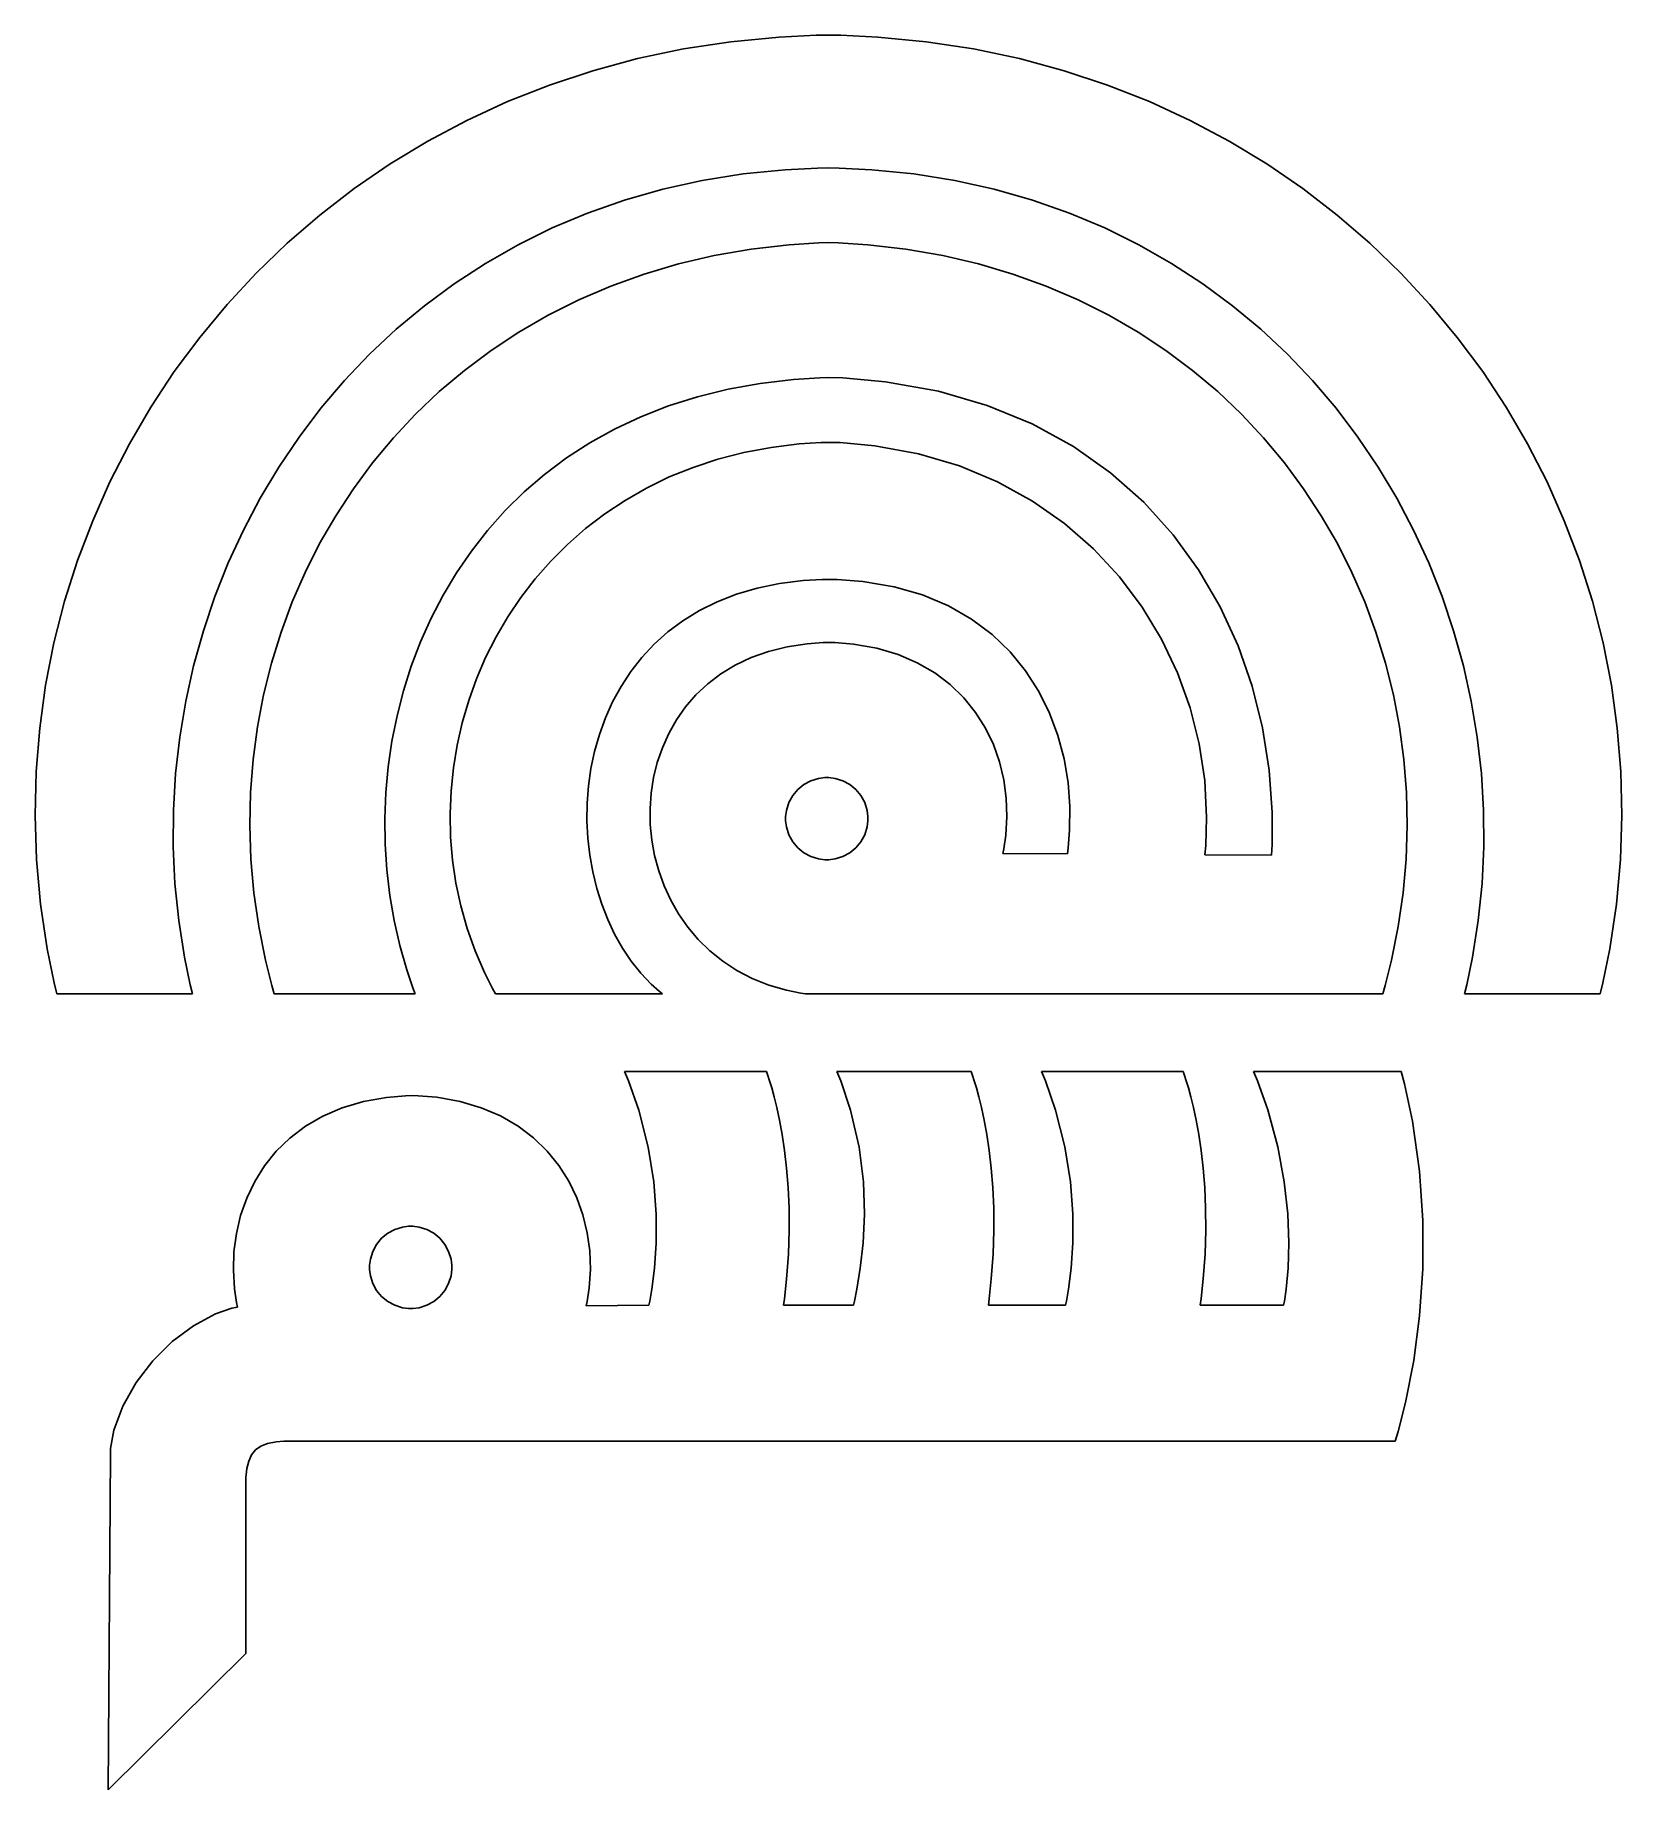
# Model space of a CAD drawing. Header units: millimetres. Extents: x -4.2 to 10.4, y -3.7 to 12.4.
import ezdxf

# ---------------------------------------------------------------- set-up
doc = ezdxf.new("R2010")
doc.units = ezdxf.units.MM
doc.layers.get('0').update_dxf_attribs({"linetype": 'CONTINUOUS'})

msp = doc.modelspace()

# ---------------------------------------------------------------- linework, layer by layer
at = {"color": 142}
for p, q in [((2.20313, 12.38), (2.64665, 12.4226)), ((2.64665, 12.4226), (2.98687, 12.4394)), ((2.98687, 12.4394), (3.10038, 12.4408)), ((3.10038, 12.4408), (3.21382, 12.4394)), ((3.21382, 12.4394), (3.55404, 12.4226)), ((3.55404, 12.4226), (3.99756, 12.38)), ((1.34847, 12.2253), (1.77024, 12.314)), ((1.77024, 12.314), (2.20313, 12.38)), ((3.99756, 12.38), (4.43044, 12.314)), ((4.43044, 12.314), (4.85226, 12.2253)), ((0.540201, 11.9826), (0.938314, 12.1145)), ((0.938314, 12.1145), (1.34847, 12.2253)), ((4.85226, 12.2253), (5.26243, 12.1145)), ((5.26243, 12.1145), (5.66049, 11.9826)), ((0.154731, 11.8303), (0.540201, 11.9826)), ((5.66049, 11.9826), (6.04601, 11.8303)), ((-0.217719, 11.6584), (0.154731, 11.8303)), ((6.04601, 11.8303), (6.41846, 11.6584)), ((-0.576606, 11.4676), (-0.217719, 11.6584)), ((6.41846, 11.6584), (6.77735, 11.4676)), ((-0.921496, 11.2586), (-0.576606, 11.4676)), ((6.77735, 11.4676), (7.12224, 11.2586)), ((-1.25184, 11.0324), (-0.921496, 11.2586)), ((1.94217, 11.1075), (1.57943, 11.0272)), ((2.31674, 11.1673), (1.94217, 11.1075)), ((2.7029, 11.2059), (2.31674, 11.1673)), ((3.00097, 11.2212), (2.7029, 11.2059)), ((3.10038, 11.2225), (3.00097, 11.2212)), ((3.19971, 11.2212), (3.10038, 11.2225)), ((3.49778, 11.2059), (3.19971, 11.2212)), ((3.88396, 11.1673), (3.49778, 11.2059)), ((4.25851, 11.1075), (3.88396, 11.1673)), ((4.62125, 11.0272), (4.25851, 11.1075)), ((7.12224, 11.2586), (7.45258, 11.0324)), ((-1.56722, 10.7896), (-1.25184, 11.0324)), ((1.57943, 11.0272), (1.22879, 10.9273)), ((4.97194, 10.9273), (4.62125, 11.0272)), ((7.45258, 11.0324), (7.76796, 10.7896)), ((-1.86714, 10.531), (-1.56722, 10.7896)), ((0.890408, 10.8084), (0.564671, 10.6715)), ((1.22879, 10.9273), (0.890408, 10.8084)), ((5.31028, 10.8084), (4.97194, 10.9273)), ((5.63601, 10.6715), (5.31028, 10.8084)), ((7.76796, 10.7896), (8.06788, 10.531)), ((0.564671, 10.6715), (0.25179, 10.5172)), ((5.94894, 10.5172), (5.63601, 10.6715)), ((-2.1511, 10.2574), (-1.86714, 10.531)), ((0.25179, 10.5172), (-0.048014, 10.3464)), ((2.3909, 10.4765), (2.05225, 10.4177)), ((2.74035, 10.5168), (2.3909, 10.4765)), ((3.01025, 10.5353), (2.74035, 10.5168)), ((3.10038, 10.5382), (3.01025, 10.5353)), ((3.19043, 10.5353), (3.10038, 10.5382)), ((3.46035, 10.5168), (3.19043, 10.5353)), ((3.80979, 10.4765), (3.46035, 10.5168)), ((4.14849, 10.4177), (3.80979, 10.4765)), ((6.24869, 10.3464), (5.94894, 10.5172)), ((8.06788, 10.531), (8.35183, 10.2574)), ((-0.048014, 10.3464), (-0.334418, 10.1599)), ((1.72456, 10.3413), (1.40815, 10.2478)), ((2.05225, 10.4177), (1.72456, 10.3413)), ((4.47613, 10.3413), (4.14849, 10.4177)), ((4.79254, 10.2478), (4.47613, 10.3413)), ((6.53515, 10.1599), (6.24869, 10.3464)), ((-2.41857, 9.96957), (-2.1511, 10.2574)), ((-0.334418, 10.1599), (-0.607206, 9.95833)), ((1.40815, 10.2478), (1.1033, 10.138)), ((5.09744, 10.138), (4.79254, 10.2478)), ((6.80794, 9.95833), (6.53515, 10.1599)), ((8.35183, 10.2574), (8.61931, 9.96957)), ((0.810167, 10.0124), (0.529025, 9.87175)), ((1.1033, 10.138), (0.810167, 10.0124)), ((5.39057, 10.0124), (5.09744, 10.138)), ((5.67171, 9.87175), (5.39057, 10.0124)), ((-2.66917, 9.66829), (-2.41857, 9.96957)), ((-0.607206, 9.95833), (-0.866157, 9.74257)), ((0.529025, 9.87175), (0.260146, 9.71658)), ((5.9406, 9.71658), (5.67171, 9.87175)), ((7.06689, 9.74257), (6.80794, 9.95833)), ((8.61931, 9.96957), (8.8699, 9.66829)), ((-2.90229, 9.35433), (-2.66917, 9.66829)), ((-0.866157, 9.74257), (-1.11095, 9.5134)), ((0.260146, 9.71658), (0.003689, 9.54764)), ((6.197, 9.54764), (5.9406, 9.71658)), ((7.31168, 9.5134), (7.06689, 9.74257)), ((8.8699, 9.66829), (9.10303, 9.35433)), ((-1.11095, 9.5134), (-1.34136, 9.2716)), ((0.003689, 9.54764), (-0.239963, 9.3655)), ((6.44069, 9.3655), (6.197, 9.54764)), ((7.54204, 9.2716), (7.31168, 9.5134)), ((-3.11757, 9.02843), (-2.90229, 9.35433)), ((-0.239963, 9.3655), (-0.470703, 9.1709)), ((6.67139, 9.1709), (6.44069, 9.3655)), ((9.10303, 9.35433), (9.31831, 9.02843)), ((-1.34136, 9.2716), (-1.55707, 9.01796)), ((1.89817, 9.12414), (2.1785, 9.19308)), ((2.1785, 9.19308), (2.47228, 9.24582)), ((2.47228, 9.24582), (2.77951, 9.28162)), ((2.77951, 9.28162), (3.02007, 9.29753)), ((3.02007, 9.29753), (3.10038, 9.29969)), ((3.10038, 9.29969), (3.23113, 9.29611)), ((3.23113, 9.29611), (3.62289, 9.26025)), ((3.62289, 9.26025), (4.10856, 9.17389)), ((7.75782, 9.01796), (7.54204, 9.2716)), ((-3.31446, 8.69135), (-3.11757, 9.02843)), ((-1.55707, 9.01796), (-1.75792, 8.75319)), ((-0.470703, 9.1709), (-0.688151, 8.96442)), ((1.3776, 8.9406), (1.63124, 9.03971)), ((1.63124, 9.03971), (1.89817, 9.12414)), ((4.10856, 9.17389), (4.55767, 9.04389)), ((4.55767, 9.04389), (4.97038, 8.87369)), ((6.88889, 8.96442), (6.67139, 9.1709)), ((7.95865, 8.75319), (7.75782, 9.01796)), ((9.31831, 9.02843), (9.51519, 8.69135)), ((-0.688151, 8.96442), (-0.892199, 8.74669)), ((1.13732, 8.82753), (1.3776, 8.9406)), ((4.97038, 8.87369), (5.34685, 8.66661)), ((7.09293, 8.74669), (6.88889, 8.96442)), ((-1.75792, 8.75319), (-1.94362, 8.47814)), ((-0.892199, 8.74669), (-1.08252, 8.51839)), ((0.696343, 8.56244), (0.910211, 8.70122)), ((0.910211, 8.70122), (1.13732, 8.82753)), ((3.03326, 8.70378), (2.83219, 8.69021)), ((3.10038, 8.70546), (3.03326, 8.70378)), ((3.20703, 8.70275), (3.10038, 8.70546)), ((3.52647, 8.67296), (3.20703, 8.70275)), ((7.28326, 8.51839), (7.09293, 8.74669)), ((8.14438, 8.47814), (7.95865, 8.75319)), ((-3.49246, 8.34392), (-3.31446, 8.69135)), ((0.49566, 8.41194), (0.696343, 8.56244)), ((2.08621, 8.55117), (1.85753, 8.47597)), ((2.32503, 8.61236), (2.08621, 8.55117)), ((2.57374, 8.65896), (2.32503, 8.61236)), ((2.83219, 8.69021), (2.57374, 8.65896)), ((3.92746, 8.59999), (3.52647, 8.67296)), ((4.30263, 8.48936), (3.92746, 8.59999)), ((5.34685, 8.66661), (5.68739, 8.42606)), ((9.51519, 8.69135), (9.69319, 8.34392)), ((-1.94362, 8.47814), (-2.11388, 8.19358)), ((-1.08252, 8.51839), (-1.2589, 8.28017)), ((0.307997, 8.25049), (0.49566, 8.41194)), ((1.63911, 8.38753), (1.43104, 8.28646)), ((1.85753, 8.47597), (1.63911, 8.38753)), ((4.65142, 8.34397), (4.30263, 8.48936)), ((5.68739, 8.42606), (5.99224, 8.15539)), ((7.45964, 8.28017), (7.28326, 8.51839)), ((8.31461, 8.19358), (8.14438, 8.47814)), ((-3.65115, 7.98693), (-3.49246, 8.34392)), ((-1.2589, 8.28017), (-1.42111, 8.03267)), ((0.133409, 8.07878), (0.307997, 8.25049)), ((1.43104, 8.28646), (1.23351, 8.17344)), ((4.97319, 8.16667), (4.65142, 8.34397)), ((7.62185, 8.03267), (7.45964, 8.28017)), ((9.69319, 8.34392), (9.85189, 7.98693)), ((-2.11388, 8.19358), (-2.2685, 7.90022)), ((-0.028157, 7.89757), (0.133409, 8.07878)), ((1.04666, 8.04921), (0.87066, 7.91439)), ((1.23351, 8.17344), (1.04666, 8.04921)), ((5.26731, 7.96024), (4.97319, 8.16667)), ((5.99224, 8.15539), (6.26156, 7.85792)), ((8.46924, 7.90022), (8.31461, 8.19358)), ((-3.78999, 7.62104), (-3.65115, 7.98693)), ((-2.2685, 7.90022), (-2.40717, 7.59896)), ((-1.42111, 8.03267), (-1.56885, 7.77658)), ((-0.176758, 7.70762), (-0.028157, 7.89757)), ((0.87066, 7.91439), (0.705621, 7.76969)), ((5.53321, 7.72754), (5.26731, 7.96024)), ((7.76958, 7.77658), (7.62185, 8.03267)), ((8.60792, 7.59896), (8.46924, 7.90022)), ((9.85189, 7.98693), (9.99072, 7.62104)), ((-1.56885, 7.77658), (-1.70193, 7.51243)), ((0.705621, 7.76969), (0.551758, 7.61578)), ((5.77024, 7.47151), (5.53321, 7.72754)), ((6.26156, 7.85792), (6.49556, 7.53711)), ((7.90267, 7.51243), (7.76958, 7.77658)), ((-3.90853, 7.24713), (-3.78999, 7.62104)), ((-2.40717, 7.59896), (-2.52962, 7.29053)), ((-0.3125, 7.50971), (-0.176758, 7.70762)), ((0.551758, 7.61578), (0.409179, 7.45329)), ((8.73036, 7.29053), (8.60792, 7.59896)), ((9.99072, 7.62104), (10.1093, 7.24713)), ((-1.70193, 7.51243), (-1.8201, 7.241)), ((-0.435385, 7.30458), (-0.3125, 7.50971)), ((0.409179, 7.45329), (0.277994, 7.28299)), ((2.44715, 7.36817), (2.65104, 7.41004)), ((2.65104, 7.41004), (2.86871, 7.43713)), ((2.86871, 7.43713), (3.04243, 7.44764)), ((3.04243, 7.44764), (3.10038, 7.4484)), ((3.10038, 7.4484), (3.17876, 7.44743)), ((3.17876, 7.44743), (3.4139, 7.42888)), ((3.4139, 7.42888), (3.70139, 7.38043)), ((5.97781, 7.19493), (5.77024, 7.47151)), ((6.49556, 7.53711), (6.69444, 7.19624)), ((8.02083, 7.241), (7.90267, 7.51243)), ((-4.00624, 6.86594), (-3.90853, 7.24713)), ((-2.52962, 7.29053), (-2.63569, 6.97564)), ((-0.545464, 7.09293), (-0.435385, 7.30458)), ((0.277994, 7.28299), (0.158421, 7.10547)), ((1.91601, 7.16194), (2.07986, 7.24322)), ((2.07986, 7.24322), (2.25683, 7.31222)), ((2.25683, 7.31222), (2.44715, 7.36817)), ((3.70139, 7.38043), (3.96338, 7.30518)), ((3.96338, 7.30518), (4.20031, 7.20557)), ((8.83643, 6.97564), (8.73036, 7.29053)), ((10.1093, 7.24713), (10.207, 6.86594)), ((-1.8201, 7.241), (-1.92307, 6.96283)), ((-0.642796, 6.87549), (-0.545464, 7.09293)), ((0.158421, 7.10547), (0.050618, 6.9215)), ((1.76514, 7.06939), (1.91601, 7.16194)), ((4.20031, 7.20557), (4.41282, 7.08382)), ((4.41282, 7.08382), (4.60146, 6.94211)), ((6.15528, 6.90067), (5.97781, 7.19493)), ((6.69444, 7.19624), (6.85851, 6.83871)), ((8.12381, 6.96283), (8.02083, 7.241)), ((-2.63569, 6.97564), (-2.72499, 6.65517)), ((-1.92307, 6.96283), (-2.01064, 6.67865)), ((0.050618, 6.9215), (-0.045302, 6.73167)), ((1.50131, 6.85368), (1.62696, 6.96631)), ((1.62696, 6.96631), (1.76514, 7.06939)), ((4.60146, 6.94211), (4.76671, 6.78282)), ((8.21137, 6.67865), (8.12381, 6.96283)), ((8.92572, 6.65517), (8.83643, 6.97564)), ((-4.08268, 6.47819), (-4.00624, 6.86594)), ((-0.727376, 6.6531), (-0.642796, 6.87549)), ((1.38797, 6.73236), (1.50131, 6.85368)), ((2.54893, 6.78825), (2.39068, 6.73188)), ((2.71994, 6.83078), (2.54893, 6.78825)), ((2.90369, 6.85851), (2.71994, 6.83078)), ((3.05117, 6.86951), (2.90369, 6.85851)), ((3.10038, 6.87039), (3.05117, 6.86951)), ((3.15799, 6.86942), (3.10038, 6.87039)), ((3.33078, 6.85471), (3.15799, 6.86942)), ((3.54335, 6.81722), (3.33078, 6.85471)), ((3.73822, 6.75965), (3.54335, 6.81722)), ((4.76671, 6.78282), (4.90913, 6.60818)), ((6.30203, 6.59153), (6.15528, 6.90067)), ((6.85851, 6.83871), (6.98796, 6.46783)), ((10.207, 6.86594), (10.2834, 6.47819)), ((-2.72499, 6.65517), (-2.79736, 6.32986)), ((-2.01064, 6.67865), (-2.08251, 6.38911)), ((-0.799371, 6.42643), (-0.727376, 6.6531)), ((-0.045302, 6.73167), (-0.129232, 6.53668)), ((1.19732, 6.46712), (1.28668, 6.60325)), ((1.28668, 6.60325), (1.38797, 6.73236)), ((2.24511, 6.66271), (2.11214, 6.58171)), ((2.39068, 6.73188), (2.24511, 6.66271)), ((3.91542, 6.68365), (3.73822, 6.75965)), ((4.07503, 6.59082), (3.91542, 6.68365)), ((4.90913, 6.60818), (5.02929, 6.42051)), ((8.28326, 6.38911), (8.21137, 6.67865)), ((8.9981, 6.32986), (8.92572, 6.65517)), ((-4.13737, 6.08475), (-4.08268, 6.47819)), ((-0.129232, 6.53668), (-0.200956, 6.33724)), ((1.11957, 6.32497), (1.19732, 6.46712)), ((1.99175, 6.48996), (1.88385, 6.3884)), ((2.11214, 6.58171), (1.99175, 6.48996)), ((4.21724, 6.48286), (4.07503, 6.59082)), ((4.34207, 6.36143), (4.21724, 6.48286)), ((6.41749, 6.27035), (6.30203, 6.59153)), ((6.98796, 6.46783), (7.08301, 6.08708)), ((10.2834, 6.47819), (10.3381, 6.08475)), ((-2.79736, 6.32986), (-2.85254, 6.00043)), ((-2.08251, 6.38911), (-2.13857, 6.09472)), ((-0.858669, 6.19629), (-0.799371, 6.42643)), ((-0.200956, 6.33724), (-0.260308, 6.13406)), ((1.05328, 6.17768), (1.11957, 6.32497)), ((1.78836, 6.2781), (1.70529, 6.16)), ((1.88385, 6.3884), (1.78836, 6.2781)), ((4.44965, 6.22819), (4.34207, 6.36143)), ((5.02929, 6.42051), (5.12771, 6.222)), ((8.33931, 6.09472), (8.28326, 6.38911)), ((9.05328, 6.00043), (8.9981, 6.32986)), ((-0.90549, 5.96332), (-0.858669, 6.19629)), ((-0.260308, 6.13406), (-0.307183, 5.92768)), ((0.998264, 6.0261), (1.05328, 6.17768)), ((1.70529, 6.16), (1.6345, 6.03521)), ((4.54004, 6.08475), (4.44965, 6.22819)), ((5.12771, 6.222), (5.20492, 6.01492)), ((6.50097, 5.94006), (6.41749, 6.27035)), ((-4.16982, 5.68631), (-4.13737, 6.08475)), ((-2.85254, 6.00043), (-2.89019, 5.66781)), ((-2.13857, 6.09472), (-2.17844, 5.79628)), ((-0.939779, 5.7284), (-0.90549, 5.96332)), ((0.954264, 5.8711), (0.998264, 6.0261)), ((1.6345, 6.03521), (1.57601, 5.90468)), ((4.61333, 5.93278), (4.54004, 6.08475)), ((5.20492, 6.01492), (5.2615, 5.8016)), ((7.08301, 6.08708), (7.14382, 5.69971)), ((8.37918, 5.79628), (8.33931, 6.09472)), ((9.09093, 5.66781), (9.05328, 6.00043)), ((10.3381, 6.08475), (10.3706, 5.68631)), ((-2.17844, 5.79628), (-2.20193, 5.49442)), ((-0.307183, 5.92768), (-0.341471, 5.71892)), ((0.921061, 5.71354), (0.954264, 5.8711)), ((1.57601, 5.90468), (1.52968, 5.76942)), ((4.66965, 5.77399), (4.61333, 5.93278)), ((5.2615, 5.8016), (5.29801, 5.58431)), ((6.55192, 5.60346), (6.50097, 5.94006)), ((8.40267, 5.49442), (8.37918, 5.79628)), ((-4.17953, 5.28364), (-4.16982, 5.68631)), ((-2.89019, 5.66781), (-2.91015, 5.33263)), ((-0.961589, 5.49219), (-0.939779, 5.7284)), ((-0.341471, 5.71892), (-0.362901, 5.5084)), ((0.898492, 5.55436), (0.921061, 5.71354)), ((1.52968, 5.76942), (1.49556, 5.63043)), ((4.70915, 5.60997), (4.66965, 5.77399)), ((7.14382, 5.69971), (7.17068, 5.30914)), ((9.11089, 5.33263), (9.09093, 5.66781)), ((10.3706, 5.68631), (10.3803, 5.28364)), ((-2.20193, 5.49442), (-2.20876, 5.18967)), ((-0.970975, 5.25549), (-0.961589, 5.49219)), ((-0.362901, 5.5084), (-0.371419, 5.29682)), ((0.886339, 5.39442), (0.898492, 5.55436)), ((1.47347, 5.48876), (1.46343, 5.34538)), ((1.49556, 5.63043), (1.47347, 5.48876)), ((2.7716, 5.46474), (2.81771, 5.52061)), ((2.81771, 5.52061), (2.87358, 5.56674)), ((2.87358, 5.56674), (2.93772, 5.60157)), ((2.93772, 5.60157), (3.00863, 5.62354)), ((3.00863, 5.62354), (3.06569, 5.63118)), ((3.06569, 5.63118), (3.08475, 5.63118)), ((3.08475, 5.63118), (3.10374, 5.63118)), ((3.10374, 5.63118), (3.16081, 5.62354)), ((3.16081, 5.62354), (3.23172, 5.60157)), ((3.23172, 5.60157), (3.29585, 5.56674)), ((3.29585, 5.56674), (3.35172, 5.52061)), ((3.35172, 5.52061), (3.39785, 5.46474)), ((4.73182, 5.44239), (4.70915, 5.60997)), ((5.29801, 5.58431), (5.31494, 5.36524)), ((6.56967, 5.26346), (6.55192, 5.60346)), ((8.4095, 5.18967), (8.40267, 5.49442)), ((-2.91015, 5.33263), (-2.91211, 4.99571)), ((0.884332, 5.2346), (0.886339, 5.39442)), ((1.46343, 5.34538), (1.46539, 5.20133)), ((2.70714, 5.27263), (2.71479, 5.32969)), ((2.71479, 5.32969), (2.73676, 5.40061)), ((2.73676, 5.40061), (2.7716, 5.46474)), ((3.39785, 5.46474), (3.43267, 5.40061)), ((3.43267, 5.40061), (3.45464, 5.32969)), ((3.45464, 5.32969), (3.46235, 5.27263)), ((4.73779, 5.27294), (4.73182, 5.44239)), ((5.31494, 5.36524), (5.31282, 5.14675)), ((9.11285, 4.99571), (9.11089, 5.33263)), ((-4.16601, 4.87761), (-4.17953, 5.28364)), ((-2.20876, 5.18967), (-2.19874, 4.88282)), ((-0.96799, 5.01899), (-0.970975, 5.25549)), ((-0.371419, 5.29682), (-0.366863, 5.08479)), ((0.892307, 5.07574), (0.884332, 5.2346)), ((1.46539, 5.20133), (1.47922, 5.05761)), ((2.70714, 5.25358), (2.70714, 5.27263)), ((2.70714, 5.2346), (2.70714, 5.25358)), ((2.71479, 5.17751), (2.70714, 5.2346)), ((2.73676, 5.10661), (2.71479, 5.17751)), ((3.45464, 5.17751), (3.43267, 5.10661)), ((3.46235, 5.2346), (3.45464, 5.17751)), ((3.46235, 5.27263), (3.46235, 5.25358)), ((3.46235, 5.25358), (3.46235, 5.2346)), ((4.72721, 5.10325), (4.73779, 5.27294)), ((6.56196, 5.00754), (6.56967, 5.26346)), ((7.17068, 5.30914), (7.16971, 5.01611)), ((8.39947, 4.88282), (8.4095, 5.18967)), ((10.3803, 5.28364), (10.3668, 4.87761)), ((-2.91211, 4.99571), (-2.89583, 4.65788)), ((-0.952746, 4.78342), (-0.96799, 5.01899)), ((-0.366863, 5.08479), (-0.349013, 4.8731)), ((0.910101, 4.91878), (0.892307, 5.07574)), ((1.47922, 5.05761), (1.50489, 4.91525)), ((2.7716, 5.04249), (2.73676, 5.10661)), ((2.81771, 4.9866), (2.7716, 5.04249)), ((3.39785, 5.04249), (3.35172, 4.9866)), ((3.43267, 5.10661), (3.39785, 5.04249)), ((4.70893, 4.97661), (4.72721, 5.10325)), ((5.31282, 5.14675), (5.29975, 4.98465)), ((6.55371, 4.92275), (6.56196, 5.00754)), ((7.16971, 5.01611), (7.16379, 4.91872)), ((9.09657, 4.65788), (9.11285, 4.99571)), ((-4.12879, 4.46886), (-4.16601, 4.87761)), ((-2.19874, 4.88282), (-2.1716, 4.57438)), ((-0.349013, 4.8731), (-0.317817, 4.66233)), ((0.937392, 4.7646), (0.910101, 4.91878)), ((1.50489, 4.91525), (1.54238, 4.77522)), ((2.87358, 4.94049), (2.81771, 4.9866)), ((2.93772, 4.90565), (2.87358, 4.94049)), ((3.00863, 4.88368), (2.93772, 4.90565)), ((3.06569, 4.87597), (3.00863, 4.88368)), ((3.08475, 4.87597), (3.06569, 4.87597)), ((3.10374, 4.87597), (3.08475, 4.87597)), ((3.16081, 4.88368), (3.10374, 4.87597)), ((3.23172, 4.90565), (3.16081, 4.88368)), ((3.29585, 4.94049), (3.23172, 4.90565)), ((3.35172, 4.9866), (3.29585, 4.94049)), ((4.70014, 4.93494), (4.70893, 4.97661)), ((5.29232, 4.93104), (4.70014, 4.93494)), ((5.29975, 4.98465), (5.29232, 4.93104)), ((7.16379, 4.91872), (6.55371, 4.92275)), ((8.37235, 4.57438), (8.39947, 4.88282)), ((10.3668, 4.87761), (10.3295, 4.46886)), ((-0.925185, 4.54964), (-0.952746, 4.78342)), ((0.974012, 4.61404), (0.937392, 4.7646)), ((1.54238, 4.77522), (1.59158, 4.63857)), ((-2.89583, 4.65788), (-2.86106, 4.31993)), ((-2.1716, 4.57438), (-2.12706, 4.26514)), ((-0.885417, 4.31831), (-0.925185, 4.54964)), ((-0.317817, 4.66233), (-0.273113, 4.45318)), ((1.0198, 4.46804), (0.974012, 4.61404)), ((1.59158, 4.63857), (1.6525, 4.50629)), ((8.32781, 4.26514), (8.37235, 4.57438)), ((9.06179, 4.31993), (9.09657, 4.65788)), ((-4.06743, 4.05826), (-4.12879, 4.46886)), ((-0.273113, 4.45318), (-0.214626, 4.24636)), ((1.07449, 4.32742), (1.0198, 4.46804)), ((1.6525, 4.50629), (1.72499, 4.37939)), ((1.72499, 4.37939), (1.80908, 4.25896)), ((10.3295, 4.46886), (10.2682, 4.05826)), ((-2.86106, 4.31993), (-2.80757, 3.98253)), ((-2.12706, 4.26514), (-2.06494, 3.95562)), ((-0.833496, 4.09017), (-0.885417, 4.31831)), ((-0.214626, 4.24636), (-0.142361, 4.04254)), ((1.13791, 4.19308), (1.07449, 4.32742)), ((1.2098, 4.06592), (1.13791, 4.19308)), ((1.80908, 4.25896), (1.90462, 4.14583)), ((8.26568, 3.95562), (8.32781, 4.26514)), ((9.00831, 3.98253), (9.06179, 4.31993)), ((-4.00581, 3.74881), (-4.06743, 4.05826)), ((-0.769476, 3.866), (-0.833496, 4.09017)), ((-0.142361, 4.04254), (-0.056098, 3.84239)), ((1.28998, 3.94678), (1.2098, 4.06592)), ((1.90462, 4.14583), (2.01167, 4.04118)), ((2.01167, 4.04118), (2.13004, 3.9459)), ((10.2682, 4.05826), (10.2065, 3.74881)), ((-2.80757, 3.98253), (-2.75543, 3.72999)), ((-2.06494, 3.95562), (-2.00711, 3.72319)), ((-0.713867, 3.70085), (-0.769476, 3.866)), ((1.37826, 3.83658), (1.28998, 3.94678)), ((2.13004, 3.9459), (2.25976, 3.86111)), ((8.20785, 3.72319), (8.26568, 3.95562)), ((8.95622, 3.72999), (9.00831, 3.98253)), ((-3.98133, 3.64654), (-4.00581, 3.74881)), ((-2.75543, 3.72999), (-2.73497, 3.64654)), ((-2.00711, 3.72319), (-1.98497, 3.64654)), ((-0.056098, 3.84239), (0.017578, 3.69461)), ((1.47439, 3.73622), (1.37826, 3.83658)), ((1.55117, 3.66764), (1.47439, 3.73622)), ((2.25976, 3.86111), (2.40072, 3.78782)), ((2.40072, 3.78782), (2.5529, 3.72689)), ((2.5529, 3.72689), (2.71625, 3.67947)), ((8.18576, 3.64654), (8.20785, 3.72319)), ((8.93576, 3.64654), (8.95622, 3.72999)), ((10.2065, 3.74881), (10.1821, 3.64654)), ((-2.73497, 3.64654), (-3.98133, 3.64654)), ((-1.98497, 3.64654), (-0.693306, 3.64654)), ((-0.693306, 3.64654), (-0.713867, 3.70085)), ((0.017578, 3.69461), (0.044325, 3.64654)), ((0.044325, 3.64654), (1.57818, 3.64654)), ((1.57818, 3.64654), (1.55117, 3.66764)), ((2.71625, 3.67947), (2.84679, 3.65272)), ((2.84679, 3.65272), (2.89068, 3.64654)), ((2.89068, 3.64654), (8.18576, 3.64654)), ((10.1821, 3.64654), (8.93576, 3.64654)), ((1.26666, 2.84831), (1.22998, 2.93485)), ((1.22998, 2.93485), (2.53065, 2.93485)), ((2.53065, 2.93485), (2.53435, 2.92524)), ((2.53435, 2.92524), (2.5446, 2.89665)), ((3.21208, 2.84858), (3.17557, 2.93485)), ((3.17557, 2.93485), (4.40869, 2.93485)), ((4.40869, 2.93485), (4.41238, 2.92524)), ((4.41238, 2.92524), (4.42264, 2.89665)), ((5.08996, 2.84836), (5.05333, 2.93485)), ((5.05333, 2.93485), (6.35357, 2.93485)), ((6.35357, 2.93485), (6.35726, 2.92524)), ((6.35726, 2.92524), (6.36751, 2.89665)), ((7.03597, 2.84912), (6.99924, 2.93576)), ((6.99924, 2.93576), (8.35357, 2.93485)), ((8.35357, 2.93485), (8.38439, 2.82226)), ((1.35889, 2.581), (1.26666, 2.84831)), ((2.5446, 2.89665), (2.56028, 2.84956)), ((2.56028, 2.84956), (2.58003, 2.78461)), ((2.58003, 2.78461), (2.60265, 2.70221)), ((3.30154, 2.58111), (3.21208, 2.84858)), ((4.42264, 2.89665), (4.43832, 2.84961)), ((4.43832, 2.84961), (4.45806, 2.78461)), ((4.45806, 2.78461), (4.48068, 2.70221)), ((5.18213, 2.58128), (5.08996, 2.84836)), ((6.36751, 2.89665), (6.38314, 2.84961)), ((6.38314, 2.84961), (6.40294, 2.78467)), ((6.40294, 2.78467), (6.42557, 2.70226)), ((7.13032, 2.58231), (7.03597, 2.84912)), ((8.38439, 2.82226), (8.45742, 2.47906)), ((-1.53933, 2.52588), (-1.36193, 2.60215)), ((-1.36193, 2.60215), (-1.16677, 2.65994)), ((-1.16677, 2.65994), (-0.953885, 2.69754)), ((-0.953885, 2.69754), (-0.780761, 2.71224)), ((-0.780761, 2.71224), (-0.722982, 2.71326)), ((-0.722982, 2.71326), (-0.665365, 2.71229)), ((-0.665365, 2.71229), (-0.492567, 2.6976)), ((-0.492567, 2.6976), (-0.280003, 2.66015)), ((-0.280003, 2.66015), (-0.085124, 2.6026)), ((-0.085124, 2.6026), (0.092068, 2.52664)), ((1.44547, 2.24169), (1.35889, 2.581)), ((2.60265, 2.70221), (2.62696, 2.60286)), ((2.62696, 2.60286), (2.65164, 2.48708)), ((3.38043, 2.24197), (3.30154, 2.58111)), ((4.48068, 2.70221), (4.50499, 2.60292)), ((4.50499, 2.60292), (4.52968, 2.48719)), ((5.26861, 2.24224), (5.18213, 2.58128)), ((6.42557, 2.70226), (6.44982, 2.60297)), ((6.44982, 2.60297), (6.4745, 2.48725)), ((7.22293, 2.24333), (7.13032, 2.58231)), ((-1.84142, 2.32443), (-1.69911, 2.43278)), ((-1.69911, 2.43278), (-1.53933, 2.52588)), ((0.092068, 2.52664), (0.251736, 2.43392)), ((0.251736, 2.43392), (0.393935, 2.32607)), ((2.65164, 2.48708), (2.67551, 2.35542)), ((4.52968, 2.48719), (4.55354, 2.35553)), ((6.4745, 2.48725), (6.49843, 2.35562)), ((8.45742, 2.47906), (8.52317, 2.02171)), ((-1.96625, 2.20264), (-1.84142, 2.32443)), ((0.393935, 2.32607), (0.518826, 2.20481)), ((2.67551, 2.35542), (2.69737, 2.20839)), ((4.55354, 2.35553), (4.57542, 2.2085)), ((6.49843, 2.35562), (6.52024, 2.20865)), ((-2.07379, 2.06896), (-1.96625, 2.20264)), ((0.518826, 2.20481), (0.626411, 2.07183)), ((1.49642, 1.92199), (1.44547, 2.24169)), ((2.69737, 2.20839), (2.71588, 2.04644)), ((3.42057, 1.92236), (3.38043, 2.24197)), ((4.57542, 2.2085), (4.59392, 2.0466)), ((5.31956, 1.92275), (5.26861, 2.24224)), ((6.52024, 2.20865), (6.53874, 2.04676)), ((7.28256, 1.92378), (7.22293, 2.24333)), ((-2.16407, 1.92512), (-2.07379, 2.06896)), ((0.626411, 2.07183), (0.716906, 1.92871)), ((2.71588, 2.04644), (2.72993, 1.87011)), ((4.59392, 2.0466), (4.60796, 1.87028)), ((6.53874, 2.04676), (6.55279, 1.8705)), ((8.52317, 2.02171), (8.5541, 1.56808)), ((-2.29329, 1.6135), (-2.23719, 1.77274)), ((-2.23719, 1.77274), (-2.16407, 1.92512)), ((0.716906, 1.92871), (0.79031, 1.77718)), ((0.79031, 1.77718), (0.846733, 1.61882)), ((1.5185, 1.62674), (1.49642, 1.92199)), ((2.72993, 1.87011), (2.73817, 1.6799)), ((3.43028, 1.62722), (3.42057, 1.92236)), ((4.60796, 1.87028), (4.61621, 1.68013)), ((5.34164, 1.62765), (5.31956, 1.92275)), ((6.55279, 1.8705), (6.56104, 1.68039)), ((7.31456, 1.62864), (7.28256, 1.92378)), ((-2.33247, 1.44911), (-2.29329, 1.6135)), ((0.846733, 1.61882), (0.886339, 1.4554)), ((1.51844, 1.361), (1.5185, 1.62674)), ((2.73817, 1.6799), (2.73942, 1.47629)), ((3.41786, 1.36155), (3.43028, 1.62722)), ((4.61621, 1.68013), (4.61751, 1.47657)), ((5.34153, 1.36203), (5.34164, 1.62765)), ((6.56104, 1.68039), (6.56233, 1.47689)), ((7.32443, 1.3629), (7.31456, 1.62864)), ((-2.35482, 1.2812), (-2.33247, 1.44911)), ((-0.999783, 1.40489), (-0.943901, 1.45101)), ((-0.943901, 1.45101), (-0.879775, 1.48583)), ((-0.879775, 1.48583), (-0.808865, 1.50782)), ((-0.808865, 1.50782), (-0.75179, 1.51546)), ((-0.75179, 1.51546), (-0.732747, 1.51546)), ((-0.732747, 1.51546), (-0.713758, 1.51546)), ((-0.713758, 1.51546), (-0.656685, 1.50782)), ((-0.656685, 1.50782), (-0.585775, 1.48583)), ((-0.585775, 1.48583), (-0.521647, 1.45101)), ((-0.521647, 1.45101), (-0.465767, 1.40489)), ((0.886339, 1.4554), (0.909125, 1.28852)), ((2.73942, 1.47629), (2.73242, 1.25987)), ((4.61751, 1.47657), (4.61051, 1.2602)), ((6.56233, 1.47689), (6.55539, 1.26052)), ((8.5541, 1.56808), (8.5535, 1.12359)), ((-1.08073, 1.28488), (-1.0459, 1.34901)), ((-1.0459, 1.34901), (-0.999783, 1.40489)), ((-0.465767, 1.40489), (-0.41965, 1.34901)), ((-0.41965, 1.34901), (-0.384819, 1.28488)), ((0.909125, 1.28852), (0.91531, 1.1199)), ((1.50299, 1.12972), (1.51844, 1.361)), ((3.3916, 1.13021), (3.41786, 1.36155)), ((5.32607, 1.13075), (5.34153, 1.36203)), ((7.31765, 1.13146), (7.32443, 1.3629)), ((-2.3604, 1.11138), (-2.35482, 1.2812)), ((-1.11035, 1.1569), (-1.1027, 1.21398)), ((-1.11035, 1.13786), (-1.11035, 1.1569)), ((-1.11035, 1.11887), (-1.11035, 1.13786)), ((-1.1027, 1.21398), (-1.08073, 1.28488)), ((-0.384819, 1.28488), (-0.362847, 1.21398)), ((-0.362847, 1.21398), (-0.355143, 1.1569)), ((-0.355143, 1.1569), (-0.355143, 1.13786)), ((-0.355143, 1.13786), (-0.355143, 1.11887)), ((1.47889, 0.937771), (1.50299, 1.12972)), ((2.73242, 1.25987), (2.71604, 1.03109)), ((3.35986, 0.93826), (3.3916, 1.13021)), ((4.61051, 1.2602), (4.59413, 1.03141)), ((5.30197, 0.938747), (5.32607, 1.13075)), ((6.55539, 1.26052), (6.53901, 1.03179)), ((7.29969, 0.939344), (7.31765, 1.13146)), ((-2.34933, 0.941407), (-2.3604, 1.11138)), ((-1.1027, 1.06179), (-1.11035, 1.11887)), ((-1.08073, 0.990886), (-1.1027, 1.06179)), ((-1.0459, 0.926758), (-1.08073, 0.990886)), ((-0.384819, 0.990886), (-0.41965, 0.926758)), ((-0.362847, 1.06179), (-0.384819, 0.990886)), ((-0.355143, 1.11887), (-0.362847, 1.06179)), ((0.91531, 1.1199), (0.904893, 0.951118)), ((2.71604, 1.03109), (2.69689, 0.850424)), ((4.59413, 1.03141), (4.57503, 0.850803)), ((6.53901, 1.03179), (6.51992, 0.851238)), ((8.5535, 1.12359), (8.52453, 0.693631)), ((-2.33062, 0.814561), (-2.34933, 0.941407)), ((-2.32167, 0.77284), (-2.33062, 0.814561)), ((-0.999783, 0.870876), (-1.0459, 0.926758)), ((-0.943901, 0.824761), (-0.999783, 0.870876)), ((-0.879775, 0.789931), (-0.943901, 0.824761)), ((-0.521647, 0.824761), (-0.585775, 0.789931)), ((-0.465767, 0.870876), (-0.521647, 0.824761)), ((-0.41965, 0.926758), (-0.465767, 0.870876)), ((0.886774, 0.825304), (0.878039, 0.783908)), ((0.904893, 0.951118), (0.886774, 0.825304)), ((1.45285, 0.790147), (1.46018, 0.826878)), ((1.46018, 0.826878), (1.47889, 0.937771)), ((2.69689, 0.850424), (2.68892, 0.790419)), ((3.33094, 0.790528), (3.33832, 0.827419)), ((3.33832, 0.827419), (3.35986, 0.93826)), ((4.57503, 0.850803), (4.56706, 0.790799)), ((5.27593, 0.790961), (5.28326, 0.827746)), ((5.28326, 0.827746), (5.30197, 0.938747)), ((6.51992, 0.851238), (6.51193, 0.791233)), ((7.27599, 0.791396), (7.28331, 0.828125)), ((7.28331, 0.828125), (7.29969, 0.939344)), ((-2.72624, 0.602701), (-2.52387, 0.710721)), ((-2.52387, 0.710721), (-2.37332, 0.763346)), ((-2.37332, 0.763346), (-2.32167, 0.77284)), ((-0.808865, 0.767958), (-0.879775, 0.789931)), ((-0.75179, 0.760254), (-0.808865, 0.767958)), ((-0.732747, 0.760254), (-0.75179, 0.760254)), ((-0.713758, 0.760254), (-0.732747, 0.760254)), ((-0.656685, 0.767958), (-0.713758, 0.760254)), ((-0.585775, 0.789931), (-0.656685, 0.767958)), ((0.878039, 0.783908), (1.45285, 0.790147)), ((2.68892, 0.790419), (3.33094, 0.790528)), ((4.56706, 0.790799), (5.27593, 0.790961)), ((6.51193, 0.791233), (7.27599, 0.791396)), ((8.52453, 0.693631), (8.4706, 0.283529)), ((-2.92063, 0.456543), (-2.72624, 0.602701)), ((-3.09896, 0.279893), (-2.92063, 0.456543)), ((-3.25304, 0.080404), (-3.09896, 0.279893)), ((8.4706, 0.283529), (8.39492, -0.101346)), ((-3.37472, -0.134223), (-3.25304, 0.080404)), ((-3.45594, -0.356392), (-3.37472, -0.134223)), ((8.39492, -0.101346), (8.32736, -0.368056)), ((-3.48708, -0.522732), (-3.45594, -0.356392)), ((-2.04644, -0.47781), (-2.10878, -0.50255)), ((-1.96881, -0.462403), (-2.04644, -0.47781)), ((-1.89794, -0.456272), (-1.96881, -0.462403)), ((-1.87429, -0.455729), (-1.89794, -0.456272)), ((8.30078, -0.455729), (-1.87429, -0.455729)), ((8.32736, -0.368056), (8.30078, -0.455729)), ((-3.51047, -3.65494), (-3.48844, -0.57845)), ((-3.48844, -0.57845), (-3.48708, -0.522732)), ((-2.2194, -0.638292), (-2.23594, -0.705892)), ((-2.19374, -0.582249), (-2.2194, -0.638292)), ((-2.15733, -0.537164), (-2.19374, -0.582249)), ((-2.10878, -0.50255), (-2.15733, -0.537164)), ((-2.24354, -0.765571), (-2.24485, -0.78559)), ((-2.24485, -0.78559), (-2.24485, -2.40494)), ((-2.23594, -0.705892), (-2.24354, -0.765571)), ((-2.24485, -2.40494), (-3.51047, -3.65494))]:
    msp.add_line(p, q, dxfattribs=at)
at = {"color": 0}
for p, q in [((2.20313, 12.38), (2.64665, 12.4226)), ((2.64665, 12.4226), (2.98687, 12.4394)), ((2.98687, 12.4394), (3.10038, 12.4408)), ((3.10038, 12.4408), (3.21382, 12.4394)), ((3.21382, 12.4394), (3.55404, 12.4226)), ((3.55404, 12.4226), (3.99756, 12.38)), ((1.34847, 12.2253), (1.77024, 12.314)), ((1.77024, 12.314), (2.20313, 12.38)), ((3.99756, 12.38), (4.43044, 12.314)), ((4.43044, 12.314), (4.85226, 12.2253)), ((0.540201, 11.9826), (0.938314, 12.1145)), ((0.938314, 12.1145), (1.34847, 12.2253)), ((4.85226, 12.2253), (5.26243, 12.1145)), ((5.26243, 12.1145), (5.66049, 11.9826)), ((0.154731, 11.8303), (0.540201, 11.9826)), ((5.66049, 11.9826), (6.04601, 11.8303)), ((-0.217719, 11.6584), (0.154731, 11.8303)), ((6.04601, 11.8303), (6.41846, 11.6584)), ((-0.576606, 11.4676), (-0.217719, 11.6584)), ((6.41846, 11.6584), (6.77735, 11.4676)), ((-0.921496, 11.2586), (-0.576606, 11.4676)), ((6.77735, 11.4676), (7.12224, 11.2586)), ((-1.25184, 11.0324), (-0.921496, 11.2586)), ((1.94217, 11.1075), (1.57943, 11.0272)), ((2.31674, 11.1673), (1.94217, 11.1075)), ((2.7029, 11.2059), (2.31674, 11.1673)), ((3.00097, 11.2212), (2.7029, 11.2059)), ((3.10038, 11.2225), (3.00097, 11.2212)), ((3.19971, 11.2212), (3.10038, 11.2225)), ((3.49778, 11.2059), (3.19971, 11.2212)), ((3.88396, 11.1673), (3.49778, 11.2059)), ((4.25851, 11.1075), (3.88396, 11.1673)), ((4.62125, 11.0272), (4.25851, 11.1075)), ((7.12224, 11.2586), (7.45258, 11.0324)), ((-1.56722, 10.7896), (-1.25184, 11.0324)), ((1.57943, 11.0272), (1.22879, 10.9273)), ((4.97194, 10.9273), (4.62125, 11.0272)), ((7.45258, 11.0324), (7.76796, 10.7896)), ((-1.86714, 10.531), (-1.56722, 10.7896)), ((0.890408, 10.8084), (0.564671, 10.6715)), ((1.22879, 10.9273), (0.890408, 10.8084)), ((5.31028, 10.8084), (4.97194, 10.9273)), ((5.63601, 10.6715), (5.31028, 10.8084)), ((7.76796, 10.7896), (8.06788, 10.531)), ((0.564671, 10.6715), (0.25179, 10.5172)), ((5.94894, 10.5172), (5.63601, 10.6715)), ((-2.1511, 10.2574), (-1.86714, 10.531)), ((0.25179, 10.5172), (-0.048014, 10.3464)), ((2.3909, 10.4765), (2.05225, 10.4177)), ((2.74035, 10.5168), (2.3909, 10.4765)), ((3.01025, 10.5353), (2.74035, 10.5168)), ((3.10038, 10.5382), (3.01025, 10.5353)), ((3.19043, 10.5353), (3.10038, 10.5382)), ((3.46035, 10.5168), (3.19043, 10.5353)), ((3.80979, 10.4765), (3.46035, 10.5168)), ((4.14849, 10.4177), (3.80979, 10.4765)), ((6.24869, 10.3464), (5.94894, 10.5172)), ((8.06788, 10.531), (8.35183, 10.2574)), ((-0.048014, 10.3464), (-0.334418, 10.1599)), ((1.72456, 10.3413), (1.40815, 10.2478)), ((2.05225, 10.4177), (1.72456, 10.3413)), ((4.47613, 10.3413), (4.14849, 10.4177)), ((4.79254, 10.2478), (4.47613, 10.3413)), ((6.53515, 10.1599), (6.24869, 10.3464)), ((-2.41857, 9.96957), (-2.1511, 10.2574)), ((-0.334418, 10.1599), (-0.607206, 9.95833)), ((1.40815, 10.2478), (1.1033, 10.138)), ((5.09744, 10.138), (4.79254, 10.2478)), ((6.80794, 9.95833), (6.53515, 10.1599)), ((8.35183, 10.2574), (8.61931, 9.96957)), ((0.810167, 10.0124), (0.529025, 9.87175)), ((1.1033, 10.138), (0.810167, 10.0124)), ((5.39057, 10.0124), (5.09744, 10.138)), ((5.67171, 9.87175), (5.39057, 10.0124)), ((-2.66917, 9.66829), (-2.41857, 9.96957)), ((-0.607206, 9.95833), (-0.866157, 9.74257)), ((0.529025, 9.87175), (0.260146, 9.71658)), ((5.9406, 9.71658), (5.67171, 9.87175)), ((7.06689, 9.74257), (6.80794, 9.95833)), ((8.61931, 9.96957), (8.8699, 9.66829)), ((-2.90229, 9.35433), (-2.66917, 9.66829)), ((-0.866157, 9.74257), (-1.11095, 9.5134)), ((0.260146, 9.71658), (0.003689, 9.54764)), ((6.197, 9.54764), (5.9406, 9.71658)), ((7.31168, 9.5134), (7.06689, 9.74257)), ((8.8699, 9.66829), (9.10303, 9.35433)), ((-1.11095, 9.5134), (-1.34136, 9.2716)), ((0.003689, 9.54764), (-0.239963, 9.3655)), ((6.44069, 9.3655), (6.197, 9.54764)), ((7.54204, 9.2716), (7.31168, 9.5134)), ((-3.11757, 9.02843), (-2.90229, 9.35433)), ((-0.239963, 9.3655), (-0.470703, 9.1709)), ((6.67139, 9.1709), (6.44069, 9.3655)), ((9.10303, 9.35433), (9.31831, 9.02843)), ((-1.34136, 9.2716), (-1.55707, 9.01796)), ((1.89817, 9.12414), (2.1785, 9.19308)), ((2.1785, 9.19308), (2.47228, 9.24582)), ((2.47228, 9.24582), (2.77951, 9.28162)), ((2.77951, 9.28162), (3.02007, 9.29753)), ((3.02007, 9.29753), (3.10038, 9.29969)), ((3.10038, 9.29969), (3.23113, 9.29611)), ((3.23113, 9.29611), (3.62289, 9.26025)), ((3.62289, 9.26025), (4.10856, 9.17389)), ((7.75782, 9.01796), (7.54204, 9.2716)), ((-3.31446, 8.69135), (-3.11757, 9.02843)), ((-1.55707, 9.01796), (-1.75792, 8.75319)), ((-0.470703, 9.1709), (-0.688151, 8.96442)), ((1.3776, 8.9406), (1.63124, 9.03971)), ((1.63124, 9.03971), (1.89817, 9.12414)), ((4.10856, 9.17389), (4.55767, 9.04389)), ((4.55767, 9.04389), (4.97038, 8.87369)), ((6.88889, 8.96442), (6.67139, 9.1709)), ((7.95865, 8.75319), (7.75782, 9.01796)), ((9.31831, 9.02843), (9.51519, 8.69135)), ((-0.688151, 8.96442), (-0.892199, 8.74669)), ((1.13732, 8.82753), (1.3776, 8.9406)), ((4.97038, 8.87369), (5.34685, 8.66661)), ((7.09293, 8.74669), (6.88889, 8.96442)), ((-1.75792, 8.75319), (-1.94362, 8.47814)), ((-0.892199, 8.74669), (-1.08252, 8.51839)), ((0.696343, 8.56244), (0.910211, 8.70122)), ((0.910211, 8.70122), (1.13732, 8.82753)), ((3.03326, 8.70378), (2.83219, 8.69021)), ((3.10038, 8.70546), (3.03326, 8.70378)), ((3.20703, 8.70275), (3.10038, 8.70546)), ((3.52647, 8.67296), (3.20703, 8.70275)), ((7.28326, 8.51839), (7.09293, 8.74669)), ((8.14438, 8.47814), (7.95865, 8.75319)), ((-3.49246, 8.34392), (-3.31446, 8.69135)), ((0.49566, 8.41194), (0.696343, 8.56244)), ((2.08621, 8.55117), (1.85753, 8.47597)), ((2.32503, 8.61236), (2.08621, 8.55117)), ((2.57374, 8.65896), (2.32503, 8.61236)), ((2.83219, 8.69021), (2.57374, 8.65896)), ((3.92746, 8.59999), (3.52647, 8.67296)), ((4.30263, 8.48936), (3.92746, 8.59999)), ((5.34685, 8.66661), (5.68739, 8.42606)), ((9.51519, 8.69135), (9.69319, 8.34392)), ((-1.94362, 8.47814), (-2.11388, 8.19358)), ((-1.08252, 8.51839), (-1.2589, 8.28017)), ((0.307997, 8.25049), (0.49566, 8.41194)), ((1.63911, 8.38753), (1.43104, 8.28646)), ((1.85753, 8.47597), (1.63911, 8.38753)), ((4.65142, 8.34397), (4.30263, 8.48936)), ((5.68739, 8.42606), (5.99224, 8.15539)), ((7.45964, 8.28017), (7.28326, 8.51839)), ((8.31461, 8.19358), (8.14438, 8.47814)), ((-3.65115, 7.98693), (-3.49246, 8.34392)), ((-1.2589, 8.28017), (-1.42111, 8.03267)), ((0.133409, 8.07878), (0.307997, 8.25049)), ((1.43104, 8.28646), (1.23351, 8.17344)), ((4.97319, 8.16667), (4.65142, 8.34397)), ((7.62185, 8.03267), (7.45964, 8.28017)), ((9.69319, 8.34392), (9.85189, 7.98693)), ((-2.11388, 8.19358), (-2.2685, 7.90022)), ((-0.028157, 7.89757), (0.133409, 8.07878)), ((1.04666, 8.04921), (0.87066, 7.91439)), ((1.23351, 8.17344), (1.04666, 8.04921)), ((5.26731, 7.96024), (4.97319, 8.16667)), ((5.99224, 8.15539), (6.26156, 7.85792)), ((8.46924, 7.90022), (8.31461, 8.19358)), ((-3.78999, 7.62104), (-3.65115, 7.98693)), ((-2.2685, 7.90022), (-2.40717, 7.59896)), ((-1.42111, 8.03267), (-1.56885, 7.77658)), ((-0.176758, 7.70762), (-0.028157, 7.89757)), ((0.87066, 7.91439), (0.705621, 7.76969)), ((5.53321, 7.72754), (5.26731, 7.96024)), ((7.76958, 7.77658), (7.62185, 8.03267)), ((8.60792, 7.59896), (8.46924, 7.90022)), ((9.85189, 7.98693), (9.99072, 7.62104)), ((-1.56885, 7.77658), (-1.70193, 7.51243)), ((0.705621, 7.76969), (0.551758, 7.61578)), ((5.77024, 7.47151), (5.53321, 7.72754)), ((6.26156, 7.85792), (6.49556, 7.53711)), ((7.90267, 7.51243), (7.76958, 7.77658)), ((-3.90853, 7.24713), (-3.78999, 7.62104)), ((-2.40717, 7.59896), (-2.52962, 7.29053)), ((-0.3125, 7.50971), (-0.176758, 7.70762)), ((0.551758, 7.61578), (0.409179, 7.45329)), ((8.73036, 7.29053), (8.60792, 7.59896)), ((9.99072, 7.62104), (10.1093, 7.24713)), ((-1.70193, 7.51243), (-1.8201, 7.241)), ((-0.435385, 7.30458), (-0.3125, 7.50971)), ((0.409179, 7.45329), (0.277994, 7.28299)), ((2.44715, 7.36817), (2.65104, 7.41004)), ((2.65104, 7.41004), (2.86871, 7.43713)), ((2.86871, 7.43713), (3.04243, 7.44764)), ((3.04243, 7.44764), (3.10038, 7.4484)), ((3.10038, 7.4484), (3.17876, 7.44743)), ((3.17876, 7.44743), (3.4139, 7.42888)), ((3.4139, 7.42888), (3.70139, 7.38043)), ((5.97781, 7.19493), (5.77024, 7.47151)), ((6.49556, 7.53711), (6.69444, 7.19624)), ((8.02083, 7.241), (7.90267, 7.51243)), ((-4.00624, 6.86594), (-3.90853, 7.24713)), ((-2.52962, 7.29053), (-2.63569, 6.97564)), ((-0.545464, 7.09293), (-0.435385, 7.30458)), ((0.277994, 7.28299), (0.158421, 7.10547)), ((1.91601, 7.16194), (2.07986, 7.24322)), ((2.07986, 7.24322), (2.25683, 7.31222)), ((2.25683, 7.31222), (2.44715, 7.36817)), ((3.70139, 7.38043), (3.96338, 7.30518)), ((3.96338, 7.30518), (4.20031, 7.20557)), ((8.83643, 6.97564), (8.73036, 7.29053)), ((10.1093, 7.24713), (10.207, 6.86594)), ((-1.8201, 7.241), (-1.92307, 6.96283)), ((-0.642796, 6.87549), (-0.545464, 7.09293)), ((0.158421, 7.10547), (0.050618, 6.9215)), ((1.76514, 7.06939), (1.91601, 7.16194)), ((4.20031, 7.20557), (4.41282, 7.08382)), ((4.41282, 7.08382), (4.60146, 6.94211)), ((6.15528, 6.90067), (5.97781, 7.19493)), ((6.69444, 7.19624), (6.85851, 6.83871)), ((8.12381, 6.96283), (8.02083, 7.241)), ((-2.63569, 6.97564), (-2.72499, 6.65517)), ((-1.92307, 6.96283), (-2.01064, 6.67865)), ((0.050618, 6.9215), (-0.045302, 6.73167)), ((1.50131, 6.85368), (1.62696, 6.96631)), ((1.62696, 6.96631), (1.76514, 7.06939)), ((4.60146, 6.94211), (4.76671, 6.78282)), ((8.21137, 6.67865), (8.12381, 6.96283)), ((8.92572, 6.65517), (8.83643, 6.97564)), ((-4.08268, 6.47819), (-4.00624, 6.86594)), ((-0.727376, 6.6531), (-0.642796, 6.87549)), ((1.38797, 6.73236), (1.50131, 6.85368)), ((2.54893, 6.78825), (2.39068, 6.73188)), ((2.71994, 6.83078), (2.54893, 6.78825)), ((2.90369, 6.85851), (2.71994, 6.83078)), ((3.05117, 6.86951), (2.90369, 6.85851)), ((3.10038, 6.87039), (3.05117, 6.86951)), ((3.15799, 6.86942), (3.10038, 6.87039)), ((3.33078, 6.85471), (3.15799, 6.86942)), ((3.54335, 6.81722), (3.33078, 6.85471)), ((3.73822, 6.75965), (3.54335, 6.81722)), ((4.76671, 6.78282), (4.90913, 6.60818)), ((6.30203, 6.59153), (6.15528, 6.90067)), ((6.85851, 6.83871), (6.98796, 6.46783)), ((10.207, 6.86594), (10.2834, 6.47819)), ((-2.72499, 6.65517), (-2.79736, 6.32986)), ((-2.01064, 6.67865), (-2.08251, 6.38911)), ((-0.799371, 6.42643), (-0.727376, 6.6531)), ((-0.045302, 6.73167), (-0.129232, 6.53668)), ((1.19732, 6.46712), (1.28668, 6.60325)), ((1.28668, 6.60325), (1.38797, 6.73236)), ((2.24511, 6.66271), (2.11214, 6.58171)), ((2.39068, 6.73188), (2.24511, 6.66271)), ((3.91542, 6.68365), (3.73822, 6.75965)), ((4.07503, 6.59082), (3.91542, 6.68365)), ((4.90913, 6.60818), (5.02929, 6.42051)), ((8.28326, 6.38911), (8.21137, 6.67865)), ((8.9981, 6.32986), (8.92572, 6.65517)), ((-4.13737, 6.08475), (-4.08268, 6.47819)), ((-0.129232, 6.53668), (-0.200956, 6.33724)), ((1.11957, 6.32497), (1.19732, 6.46712)), ((1.99175, 6.48996), (1.88385, 6.3884)), ((2.11214, 6.58171), (1.99175, 6.48996)), ((4.21724, 6.48286), (4.07503, 6.59082)), ((4.34207, 6.36143), (4.21724, 6.48286)), ((6.41749, 6.27035), (6.30203, 6.59153)), ((6.98796, 6.46783), (7.08301, 6.08708)), ((10.2834, 6.47819), (10.3381, 6.08475)), ((-2.79736, 6.32986), (-2.85254, 6.00043)), ((-2.08251, 6.38911), (-2.13857, 6.09472)), ((-0.858669, 6.19629), (-0.799371, 6.42643)), ((-0.200956, 6.33724), (-0.260308, 6.13406)), ((1.05328, 6.17768), (1.11957, 6.32497)), ((1.78836, 6.2781), (1.70529, 6.16)), ((1.88385, 6.3884), (1.78836, 6.2781)), ((4.44965, 6.22819), (4.34207, 6.36143)), ((5.02929, 6.42051), (5.12771, 6.222)), ((8.33931, 6.09472), (8.28326, 6.38911)), ((9.05328, 6.00043), (8.9981, 6.32986)), ((-0.90549, 5.96332), (-0.858669, 6.19629)), ((-0.260308, 6.13406), (-0.307183, 5.92768)), ((0.998264, 6.0261), (1.05328, 6.17768)), ((1.70529, 6.16), (1.6345, 6.03521)), ((4.54004, 6.08475), (4.44965, 6.22819)), ((5.12771, 6.222), (5.20492, 6.01492)), ((6.50097, 5.94006), (6.41749, 6.27035)), ((-4.16982, 5.68631), (-4.13737, 6.08475)), ((-2.85254, 6.00043), (-2.89019, 5.66781)), ((-2.13857, 6.09472), (-2.17844, 5.79628)), ((-0.939779, 5.7284), (-0.90549, 5.96332)), ((0.954264, 5.8711), (0.998264, 6.0261)), ((1.6345, 6.03521), (1.57601, 5.90468)), ((4.61333, 5.93278), (4.54004, 6.08475)), ((5.20492, 6.01492), (5.2615, 5.8016)), ((7.08301, 6.08708), (7.14382, 5.69971)), ((8.37918, 5.79628), (8.33931, 6.09472)), ((9.09093, 5.66781), (9.05328, 6.00043)), ((10.3381, 6.08475), (10.3706, 5.68631)), ((-2.17844, 5.79628), (-2.20193, 5.49442)), ((-0.307183, 5.92768), (-0.341471, 5.71892)), ((0.921061, 5.71354), (0.954264, 5.8711)), ((1.57601, 5.90468), (1.52968, 5.76942)), ((4.66965, 5.77399), (4.61333, 5.93278)), ((5.2615, 5.8016), (5.29801, 5.58431)), ((6.55192, 5.60346), (6.50097, 5.94006)), ((8.40267, 5.49442), (8.37918, 5.79628)), ((-4.17953, 5.28364), (-4.16982, 5.68631)), ((-2.89019, 5.66781), (-2.91015, 5.33263)), ((-0.961589, 5.49219), (-0.939779, 5.7284)), ((-0.341471, 5.71892), (-0.362901, 5.5084)), ((0.898492, 5.55436), (0.921061, 5.71354)), ((1.52968, 5.76942), (1.49556, 5.63043)), ((4.70915, 5.60997), (4.66965, 5.77399)), ((7.14382, 5.69971), (7.17068, 5.30914)), ((9.11089, 5.33263), (9.09093, 5.66781)), ((10.3706, 5.68631), (10.3803, 5.28364)), ((-2.20193, 5.49442), (-2.20876, 5.18967)), ((-0.970975, 5.25549), (-0.961589, 5.49219)), ((-0.362901, 5.5084), (-0.371419, 5.29682)), ((0.886339, 5.39442), (0.898492, 5.55436)), ((1.47347, 5.48876), (1.46343, 5.34538)), ((1.49556, 5.63043), (1.47347, 5.48876)), ((2.7716, 5.46474), (2.81771, 5.52061)), ((2.81771, 5.52061), (2.87358, 5.56674)), ((2.87358, 5.56674), (2.93772, 5.60157)), ((2.93772, 5.60157), (3.00863, 5.62354)), ((3.00863, 5.62354), (3.06569, 5.63118)), ((3.06569, 5.63118), (3.08475, 5.63118)), ((3.08475, 5.63118), (3.10374, 5.63118)), ((3.10374, 5.63118), (3.16081, 5.62354)), ((3.16081, 5.62354), (3.23172, 5.60157)), ((3.23172, 5.60157), (3.29585, 5.56674)), ((3.29585, 5.56674), (3.35172, 5.52061)), ((3.35172, 5.52061), (3.39785, 5.46474)), ((4.73182, 5.44239), (4.70915, 5.60997)), ((5.29801, 5.58431), (5.31494, 5.36524)), ((6.56967, 5.26346), (6.55192, 5.60346)), ((8.4095, 5.18967), (8.40267, 5.49442)), ((-2.91015, 5.33263), (-2.91211, 4.99571)), ((0.884332, 5.2346), (0.886339, 5.39442)), ((1.46343, 5.34538), (1.46539, 5.20133)), ((2.70714, 5.27263), (2.71479, 5.32969)), ((2.71479, 5.32969), (2.73676, 5.40061)), ((2.73676, 5.40061), (2.7716, 5.46474)), ((3.39785, 5.46474), (3.43267, 5.40061)), ((3.43267, 5.40061), (3.45464, 5.32969)), ((3.45464, 5.32969), (3.46235, 5.27263)), ((4.73779, 5.27294), (4.73182, 5.44239)), ((5.31494, 5.36524), (5.31282, 5.14675)), ((9.11285, 4.99571), (9.11089, 5.33263)), ((-4.16601, 4.87761), (-4.17953, 5.28364)), ((-2.20876, 5.18967), (-2.19874, 4.88282)), ((-0.96799, 5.01899), (-0.970975, 5.25549)), ((-0.371419, 5.29682), (-0.366863, 5.08479)), ((0.892307, 5.07574), (0.884332, 5.2346)), ((1.46539, 5.20133), (1.47922, 5.05761)), ((2.70714, 5.25358), (2.70714, 5.27263)), ((2.70714, 5.2346), (2.70714, 5.25358)), ((2.71479, 5.17751), (2.70714, 5.2346)), ((2.73676, 5.10661), (2.71479, 5.17751)), ((3.45464, 5.17751), (3.43267, 5.10661)), ((3.46235, 5.2346), (3.45464, 5.17751)), ((3.46235, 5.27263), (3.46235, 5.25358)), ((3.46235, 5.25358), (3.46235, 5.2346)), ((4.72721, 5.10325), (4.73779, 5.27294)), ((6.56196, 5.00754), (6.56967, 5.26346)), ((7.17068, 5.30914), (7.16971, 5.01611)), ((8.39947, 4.88282), (8.4095, 5.18967)), ((10.3803, 5.28364), (10.3668, 4.87761)), ((-2.91211, 4.99571), (-2.89583, 4.65788)), ((-0.952746, 4.78342), (-0.96799, 5.01899)), ((-0.366863, 5.08479), (-0.349013, 4.8731)), ((0.910101, 4.91878), (0.892307, 5.07574)), ((1.47922, 5.05761), (1.50489, 4.91525)), ((2.7716, 5.04249), (2.73676, 5.10661)), ((2.81771, 4.9866), (2.7716, 5.04249)), ((3.39785, 5.04249), (3.35172, 4.9866)), ((3.43267, 5.10661), (3.39785, 5.04249)), ((4.70893, 4.97661), (4.72721, 5.10325)), ((5.31282, 5.14675), (5.29975, 4.98465)), ((6.55371, 4.92275), (6.56196, 5.00754)), ((7.16971, 5.01611), (7.16379, 4.91872)), ((9.09657, 4.65788), (9.11285, 4.99571)), ((-4.12879, 4.46886), (-4.16601, 4.87761)), ((-2.19874, 4.88282), (-2.1716, 4.57438)), ((-0.349013, 4.8731), (-0.317817, 4.66233)), ((0.937392, 4.7646), (0.910101, 4.91878)), ((1.50489, 4.91525), (1.54238, 4.77522)), ((2.87358, 4.94049), (2.81771, 4.9866)), ((2.93772, 4.90565), (2.87358, 4.94049)), ((3.00863, 4.88368), (2.93772, 4.90565)), ((3.06569, 4.87597), (3.00863, 4.88368)), ((3.08475, 4.87597), (3.06569, 4.87597)), ((3.10374, 4.87597), (3.08475, 4.87597)), ((3.16081, 4.88368), (3.10374, 4.87597)), ((3.23172, 4.90565), (3.16081, 4.88368)), ((3.29585, 4.94049), (3.23172, 4.90565)), ((3.35172, 4.9866), (3.29585, 4.94049)), ((4.70014, 4.93494), (4.70893, 4.97661)), ((5.29232, 4.93104), (4.70014, 4.93494)), ((5.29975, 4.98465), (5.29232, 4.93104)), ((7.16379, 4.91872), (6.55371, 4.92275)), ((8.37235, 4.57438), (8.39947, 4.88282)), ((10.3668, 4.87761), (10.3295, 4.46886)), ((-0.925185, 4.54964), (-0.952746, 4.78342)), ((0.974012, 4.61404), (0.937392, 4.7646)), ((1.54238, 4.77522), (1.59158, 4.63857)), ((-2.89583, 4.65788), (-2.86106, 4.31993)), ((-2.1716, 4.57438), (-2.12706, 4.26514)), ((-0.885417, 4.31831), (-0.925185, 4.54964)), ((-0.317817, 4.66233), (-0.273113, 4.45318)), ((1.0198, 4.46804), (0.974012, 4.61404)), ((1.59158, 4.63857), (1.6525, 4.50629)), ((8.32781, 4.26514), (8.37235, 4.57438)), ((9.06179, 4.31993), (9.09657, 4.65788)), ((-4.06743, 4.05826), (-4.12879, 4.46886)), ((-0.273113, 4.45318), (-0.214626, 4.24636)), ((1.07449, 4.32742), (1.0198, 4.46804)), ((1.6525, 4.50629), (1.72499, 4.37939)), ((1.72499, 4.37939), (1.80908, 4.25896)), ((10.3295, 4.46886), (10.2682, 4.05826)), ((-2.86106, 4.31993), (-2.80757, 3.98253)), ((-2.12706, 4.26514), (-2.06494, 3.95562)), ((-0.833496, 4.09017), (-0.885417, 4.31831)), ((-0.214626, 4.24636), (-0.142361, 4.04254)), ((1.13791, 4.19308), (1.07449, 4.32742)), ((1.2098, 4.06592), (1.13791, 4.19308)), ((1.80908, 4.25896), (1.90462, 4.14583)), ((8.26568, 3.95562), (8.32781, 4.26514)), ((9.00831, 3.98253), (9.06179, 4.31993)), ((-4.00581, 3.74881), (-4.06743, 4.05826)), ((-0.769476, 3.866), (-0.833496, 4.09017)), ((-0.142361, 4.04254), (-0.056098, 3.84239)), ((1.28998, 3.94678), (1.2098, 4.06592)), ((1.90462, 4.14583), (2.01167, 4.04118)), ((2.01167, 4.04118), (2.13004, 3.9459)), ((10.2682, 4.05826), (10.2065, 3.74881)), ((-2.80757, 3.98253), (-2.75543, 3.72999)), ((-2.06494, 3.95562), (-2.00711, 3.72319)), ((-0.713867, 3.70085), (-0.769476, 3.866)), ((1.37826, 3.83658), (1.28998, 3.94678)), ((2.13004, 3.9459), (2.25976, 3.86111)), ((8.20785, 3.72319), (8.26568, 3.95562)), ((8.95622, 3.72999), (9.00831, 3.98253)), ((-3.98133, 3.64654), (-4.00581, 3.74881)), ((-2.75543, 3.72999), (-2.73497, 3.64654)), ((-2.00711, 3.72319), (-1.98497, 3.64654)), ((-0.056098, 3.84239), (0.017578, 3.69461)), ((1.47439, 3.73622), (1.37826, 3.83658)), ((1.55117, 3.66764), (1.47439, 3.73622)), ((2.25976, 3.86111), (2.40072, 3.78782)), ((2.40072, 3.78782), (2.5529, 3.72689)), ((2.5529, 3.72689), (2.71625, 3.67947)), ((8.18576, 3.64654), (8.20785, 3.72319)), ((8.93576, 3.64654), (8.95622, 3.72999)), ((10.2065, 3.74881), (10.1821, 3.64654)), ((-2.73497, 3.64654), (-3.98133, 3.64654)), ((-1.98497, 3.64654), (-0.693306, 3.64654)), ((-0.693306, 3.64654), (-0.713867, 3.70085)), ((0.017578, 3.69461), (0.044325, 3.64654)), ((0.044325, 3.64654), (1.57818, 3.64654)), ((1.57818, 3.64654), (1.55117, 3.66764)), ((2.71625, 3.67947), (2.84679, 3.65272)), ((2.84679, 3.65272), (2.89068, 3.64654)), ((2.89068, 3.64654), (8.18576, 3.64654)), ((10.1821, 3.64654), (8.93576, 3.64654)), ((1.26666, 2.84831), (1.22998, 2.93485)), ((1.22998, 2.93485), (2.53065, 2.93485)), ((2.53065, 2.93485), (2.53435, 2.92524)), ((2.53435, 2.92524), (2.5446, 2.89665)), ((3.21208, 2.84858), (3.17557, 2.93485)), ((3.17557, 2.93485), (4.40869, 2.93485)), ((4.40869, 2.93485), (4.41238, 2.92524)), ((4.41238, 2.92524), (4.42264, 2.89665)), ((5.08996, 2.84836), (5.05333, 2.93485)), ((5.05333, 2.93485), (6.35357, 2.93485)), ((6.35357, 2.93485), (6.35726, 2.92524)), ((6.35726, 2.92524), (6.36751, 2.89665)), ((7.03597, 2.84912), (6.99924, 2.93576)), ((6.99924, 2.93576), (8.35357, 2.93485)), ((8.35357, 2.93485), (8.38439, 2.82226)), ((1.35889, 2.581), (1.26666, 2.84831)), ((2.5446, 2.89665), (2.56028, 2.84956)), ((2.56028, 2.84956), (2.58003, 2.78461)), ((2.58003, 2.78461), (2.60265, 2.70221)), ((3.30154, 2.58111), (3.21208, 2.84858)), ((4.42264, 2.89665), (4.43832, 2.84961)), ((4.43832, 2.84961), (4.45806, 2.78461)), ((4.45806, 2.78461), (4.48068, 2.70221)), ((5.18213, 2.58128), (5.08996, 2.84836)), ((6.36751, 2.89665), (6.38314, 2.84961)), ((6.38314, 2.84961), (6.40294, 2.78467)), ((6.40294, 2.78467), (6.42557, 2.70226)), ((7.13032, 2.58231), (7.03597, 2.84912)), ((8.38439, 2.82226), (8.45742, 2.47906)), ((-1.53933, 2.52588), (-1.36193, 2.60215)), ((-1.36193, 2.60215), (-1.16677, 2.65994)), ((-1.16677, 2.65994), (-0.953885, 2.69754)), ((-0.953885, 2.69754), (-0.780761, 2.71224)), ((-0.780761, 2.71224), (-0.722982, 2.71326)), ((-0.722982, 2.71326), (-0.665365, 2.71229)), ((-0.665365, 2.71229), (-0.492567, 2.6976)), ((-0.492567, 2.6976), (-0.280003, 2.66015)), ((-0.280003, 2.66015), (-0.085124, 2.6026)), ((-0.085124, 2.6026), (0.092068, 2.52664)), ((1.44547, 2.24169), (1.35889, 2.581)), ((2.60265, 2.70221), (2.62696, 2.60286)), ((2.62696, 2.60286), (2.65164, 2.48708)), ((3.38043, 2.24197), (3.30154, 2.58111)), ((4.48068, 2.70221), (4.50499, 2.60292)), ((4.50499, 2.60292), (4.52968, 2.48719)), ((5.26861, 2.24224), (5.18213, 2.58128)), ((6.42557, 2.70226), (6.44982, 2.60297)), ((6.44982, 2.60297), (6.4745, 2.48725)), ((7.22293, 2.24333), (7.13032, 2.58231)), ((-1.84142, 2.32443), (-1.69911, 2.43278)), ((-1.69911, 2.43278), (-1.53933, 2.52588)), ((0.092068, 2.52664), (0.251736, 2.43392)), ((0.251736, 2.43392), (0.393935, 2.32607)), ((2.65164, 2.48708), (2.67551, 2.35542)), ((4.52968, 2.48719), (4.55354, 2.35553)), ((6.4745, 2.48725), (6.49843, 2.35562)), ((8.45742, 2.47906), (8.52317, 2.02171)), ((-1.96625, 2.20264), (-1.84142, 2.32443)), ((0.393935, 2.32607), (0.518826, 2.20481)), ((2.67551, 2.35542), (2.69737, 2.20839)), ((4.55354, 2.35553), (4.57542, 2.2085)), ((6.49843, 2.35562), (6.52024, 2.20865)), ((-2.07379, 2.06896), (-1.96625, 2.20264)), ((0.518826, 2.20481), (0.626411, 2.07183)), ((1.49642, 1.92199), (1.44547, 2.24169)), ((2.69737, 2.20839), (2.71588, 2.04644)), ((3.42057, 1.92236), (3.38043, 2.24197)), ((4.57542, 2.2085), (4.59392, 2.0466)), ((5.31956, 1.92275), (5.26861, 2.24224)), ((6.52024, 2.20865), (6.53874, 2.04676)), ((7.28256, 1.92378), (7.22293, 2.24333)), ((-2.16407, 1.92512), (-2.07379, 2.06896)), ((0.626411, 2.07183), (0.716906, 1.92871)), ((2.71588, 2.04644), (2.72993, 1.87011)), ((4.59392, 2.0466), (4.60796, 1.87028)), ((6.53874, 2.04676), (6.55279, 1.8705)), ((8.52317, 2.02171), (8.5541, 1.56808)), ((-2.29329, 1.6135), (-2.23719, 1.77274)), ((-2.23719, 1.77274), (-2.16407, 1.92512)), ((0.716906, 1.92871), (0.79031, 1.77718)), ((0.79031, 1.77718), (0.846733, 1.61882)), ((1.5185, 1.62674), (1.49642, 1.92199)), ((2.72993, 1.87011), (2.73817, 1.6799)), ((3.43028, 1.62722), (3.42057, 1.92236)), ((4.60796, 1.87028), (4.61621, 1.68013)), ((5.34164, 1.62765), (5.31956, 1.92275)), ((6.55279, 1.8705), (6.56104, 1.68039)), ((7.31456, 1.62864), (7.28256, 1.92378)), ((-2.33247, 1.44911), (-2.29329, 1.6135)), ((0.846733, 1.61882), (0.886339, 1.4554)), ((1.51844, 1.361), (1.5185, 1.62674)), ((2.73817, 1.6799), (2.73942, 1.47629)), ((3.41786, 1.36155), (3.43028, 1.62722)), ((4.61621, 1.68013), (4.61751, 1.47657)), ((5.34153, 1.36203), (5.34164, 1.62765)), ((6.56104, 1.68039), (6.56233, 1.47689)), ((7.32443, 1.3629), (7.31456, 1.62864)), ((-2.35482, 1.2812), (-2.33247, 1.44911)), ((-0.999783, 1.40489), (-0.943901, 1.45101)), ((-0.943901, 1.45101), (-0.879775, 1.48583)), ((-0.879775, 1.48583), (-0.808865, 1.50782)), ((-0.808865, 1.50782), (-0.75179, 1.51546)), ((-0.75179, 1.51546), (-0.732747, 1.51546)), ((-0.732747, 1.51546), (-0.713758, 1.51546)), ((-0.713758, 1.51546), (-0.656685, 1.50782)), ((-0.656685, 1.50782), (-0.585775, 1.48583)), ((-0.585775, 1.48583), (-0.521647, 1.45101)), ((-0.521647, 1.45101), (-0.465767, 1.40489)), ((0.886339, 1.4554), (0.909125, 1.28852)), ((2.73942, 1.47629), (2.73242, 1.25987)), ((4.61751, 1.47657), (4.61051, 1.2602)), ((6.56233, 1.47689), (6.55539, 1.26052)), ((8.5541, 1.56808), (8.5535, 1.12359)), ((-1.08073, 1.28488), (-1.0459, 1.34901)), ((-1.0459, 1.34901), (-0.999783, 1.40489)), ((-0.465767, 1.40489), (-0.41965, 1.34901)), ((-0.41965, 1.34901), (-0.384819, 1.28488)), ((0.909125, 1.28852), (0.91531, 1.1199)), ((1.50299, 1.12972), (1.51844, 1.361)), ((3.3916, 1.13021), (3.41786, 1.36155)), ((5.32607, 1.13075), (5.34153, 1.36203)), ((7.31765, 1.13146), (7.32443, 1.3629)), ((-2.3604, 1.11138), (-2.35482, 1.2812)), ((-1.11035, 1.1569), (-1.1027, 1.21398)), ((-1.11035, 1.13786), (-1.11035, 1.1569)), ((-1.11035, 1.11887), (-1.11035, 1.13786)), ((-1.1027, 1.21398), (-1.08073, 1.28488)), ((-0.384819, 1.28488), (-0.362847, 1.21398)), ((-0.362847, 1.21398), (-0.355143, 1.1569)), ((-0.355143, 1.1569), (-0.355143, 1.13786)), ((-0.355143, 1.13786), (-0.355143, 1.11887)), ((1.47889, 0.937771), (1.50299, 1.12972)), ((2.73242, 1.25987), (2.71604, 1.03109)), ((3.35986, 0.93826), (3.3916, 1.13021)), ((4.61051, 1.2602), (4.59413, 1.03141)), ((5.30197, 0.938747), (5.32607, 1.13075)), ((6.55539, 1.26052), (6.53901, 1.03179)), ((7.29969, 0.939344), (7.31765, 1.13146)), ((-2.34933, 0.941407), (-2.3604, 1.11138)), ((-1.1027, 1.06179), (-1.11035, 1.11887)), ((-1.08073, 0.990886), (-1.1027, 1.06179)), ((-1.0459, 0.926758), (-1.08073, 0.990886)), ((-0.384819, 0.990886), (-0.41965, 0.926758)), ((-0.362847, 1.06179), (-0.384819, 0.990886)), ((-0.355143, 1.11887), (-0.362847, 1.06179)), ((0.91531, 1.1199), (0.904893, 0.951118)), ((2.71604, 1.03109), (2.69689, 0.850424)), ((4.59413, 1.03141), (4.57503, 0.850803)), ((6.53901, 1.03179), (6.51992, 0.851238)), ((8.5535, 1.12359), (8.52453, 0.693631)), ((-2.33062, 0.814561), (-2.34933, 0.941407)), ((-2.32167, 0.77284), (-2.33062, 0.814561)), ((-0.999783, 0.870876), (-1.0459, 0.926758)), ((-0.943901, 0.824761), (-0.999783, 0.870876)), ((-0.879775, 0.789931), (-0.943901, 0.824761)), ((-0.521647, 0.824761), (-0.585775, 0.789931)), ((-0.465767, 0.870876), (-0.521647, 0.824761)), ((-0.41965, 0.926758), (-0.465767, 0.870876)), ((0.886774, 0.825304), (0.878039, 0.783908)), ((0.904893, 0.951118), (0.886774, 0.825304)), ((1.45285, 0.790147), (1.46018, 0.826878)), ((1.46018, 0.826878), (1.47889, 0.937771)), ((2.69689, 0.850424), (2.68892, 0.790419)), ((3.33094, 0.790528), (3.33832, 0.827419)), ((3.33832, 0.827419), (3.35986, 0.93826)), ((4.57503, 0.850803), (4.56706, 0.790799)), ((5.27593, 0.790961), (5.28326, 0.827746)), ((5.28326, 0.827746), (5.30197, 0.938747)), ((6.51992, 0.851238), (6.51193, 0.791233)), ((7.27599, 0.791396), (7.28331, 0.828125)), ((7.28331, 0.828125), (7.29969, 0.939344)), ((-2.72624, 0.602701), (-2.52387, 0.710721)), ((-2.52387, 0.710721), (-2.37332, 0.763346)), ((-2.37332, 0.763346), (-2.32167, 0.77284)), ((-0.808865, 0.767958), (-0.879775, 0.789931)), ((-0.75179, 0.760254), (-0.808865, 0.767958)), ((-0.732747, 0.760254), (-0.75179, 0.760254)), ((-0.713758, 0.760254), (-0.732747, 0.760254)), ((-0.656685, 0.767958), (-0.713758, 0.760254)), ((-0.585775, 0.789931), (-0.656685, 0.767958)), ((0.878039, 0.783908), (1.45285, 0.790147)), ((2.68892, 0.790419), (3.33094, 0.790528)), ((4.56706, 0.790799), (5.27593, 0.790961)), ((6.51193, 0.791233), (7.27599, 0.791396)), ((8.52453, 0.693631), (8.4706, 0.283529)), ((-2.92063, 0.456543), (-2.72624, 0.602701)), ((-3.09896, 0.279893), (-2.92063, 0.456543)), ((-3.25304, 0.080404), (-3.09896, 0.279893)), ((8.4706, 0.283529), (8.39492, -0.101346)), ((-3.37472, -0.134223), (-3.25304, 0.080404)), ((-3.45594, -0.356392), (-3.37472, -0.134223)), ((8.39492, -0.101346), (8.32736, -0.368056)), ((-3.48708, -0.522732), (-3.45594, -0.356392)), ((-2.04644, -0.47781), (-2.10878, -0.50255)), ((-1.96881, -0.462403), (-2.04644, -0.47781)), ((-1.89794, -0.456272), (-1.96881, -0.462403)), ((-1.87429, -0.455729), (-1.89794, -0.456272)), ((8.30078, -0.455729), (-1.87429, -0.455729)), ((8.32736, -0.368056), (8.30078, -0.455729)), ((-3.51047, -3.65494), (-3.48844, -0.57845)), ((-3.48844, -0.57845), (-3.48708, -0.522732)), ((-2.2194, -0.638292), (-2.23594, -0.705892)), ((-2.19374, -0.582249), (-2.2194, -0.638292)), ((-2.15733, -0.537164), (-2.19374, -0.582249)), ((-2.10878, -0.50255), (-2.15733, -0.537164)), ((-2.24354, -0.765571), (-2.24485, -0.78559)), ((-2.24485, -0.78559), (-2.24485, -2.40494)), ((-2.23594, -0.705892), (-2.24354, -0.765571)), ((-2.24485, -2.40494), (-3.51047, -3.65494))]:
    msp.add_line(p, q, dxfattribs=at)

doc.saveas('drawing.dxf')
